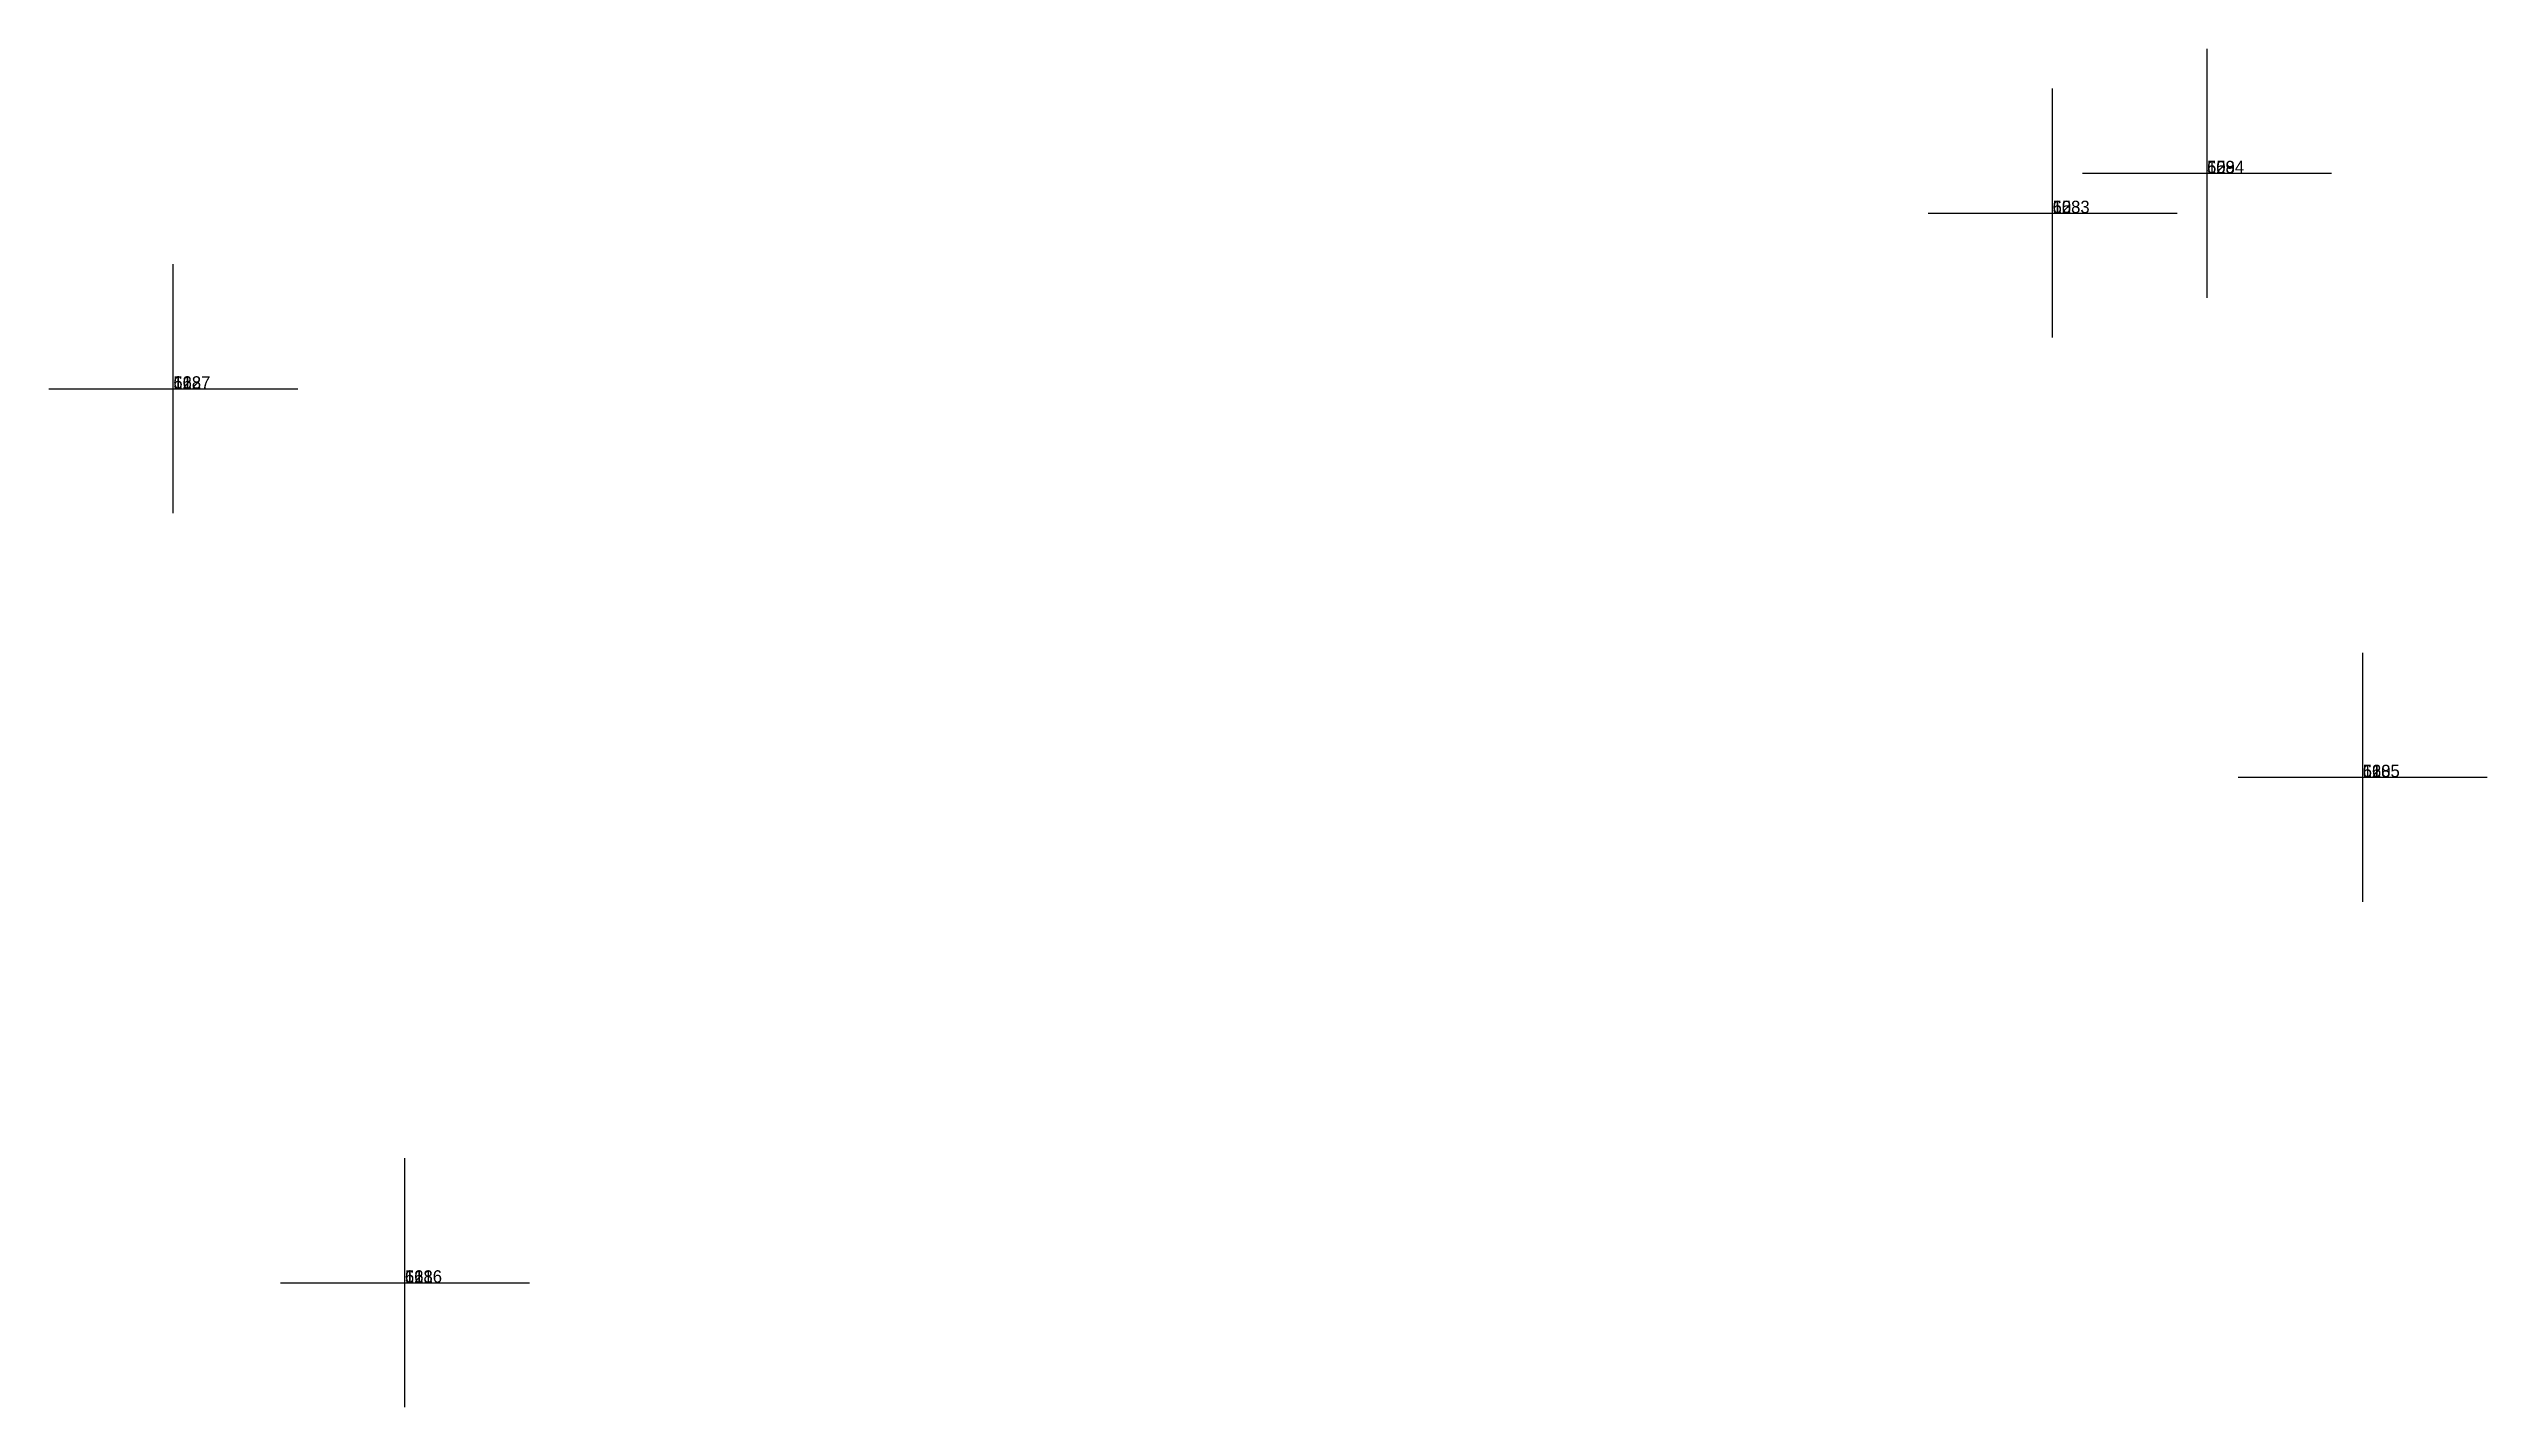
# Model space of a CAD drawing. Extents: x 581016 to 32581281, y 5319910 to 5321142.
# Drawn here: x 581387.58 to 581407.16, y 5320355.54 to 5320366.45 of the extents above; entities that cross this region are included whole.
import ezdxf

# ---------------------------------------------------------------- set-up
doc = ezdxf.new("R2010")
doc.units = 0
doc.header["$PDMODE"] = 2

msp = doc.modelspace()

# ---------------------------------------------------------------- texts
at = {"linetype": 'CONTINUOUS'}
for s, p in [('559', (581404.91, 5320365.45)), ('609', (581404.91, 5320365.45)), ('1234', (581404.91, 5320365.45)), ('1284', (581404.91, 5320365.45)), ('558', (581403.67, 5320365.13)), ('608', (581403.67, 5320365.13)), ('1233', (581403.67, 5320365.13)), ('1283', (581403.67, 5320365.13)), ('562', (581388.58, 5320363.72)), ('612', (581388.58, 5320363.72)), ('1237', (581388.58, 5320363.72)), ('1287', (581388.58, 5320363.72)), ('560', (581406.16, 5320360.6)), ('610', (581406.16, 5320360.6)), ('1235', (581406.16, 5320360.6)), ('1285', (581406.16, 5320360.6)), ('561', (581390.44, 5320356.54)), ('611', (581390.44, 5320356.54)), ('1236', (581390.44, 5320356.54)), ('1286', (581390.44, 5320356.54))]:
    msp.add_text(s, height=0.1, dxfattribs=at).set_placement(p)

# ---------------------------------------------------------------- linework, layer by layer
at = {"linetype": 'CONTINUOUS'}
for p in [(581404.91, 5320365.45), (581404.91, 5320365.45), (581404.91, 5320365.45), (581404.91, 5320365.45), (581403.67, 5320365.13), (581403.67, 5320365.13), (581403.67, 5320365.13), (581403.67, 5320365.13), (581388.58, 5320363.72), (581388.58, 5320363.72), (581388.58, 5320363.72), (581388.58, 5320363.72), (581406.16, 5320360.6), (581406.16, 5320360.6), (581406.16, 5320360.6), (581406.16, 5320360.6), (581390.44, 5320356.54), (581390.44, 5320356.54), (581390.44, 5320356.54), (581390.44, 5320356.54)]:
    msp.add_point(p, dxfattribs=at)

msp.set_redraw_order([(e.dxf.handle, doc.entitydb.next_handle()) for e in msp.query("TEXT MTEXT ATTDEF DIMENSION ARC_DIMENSION")])  # texts and dimensions are drawn at this point

doc.saveas('drawing.dxf')
